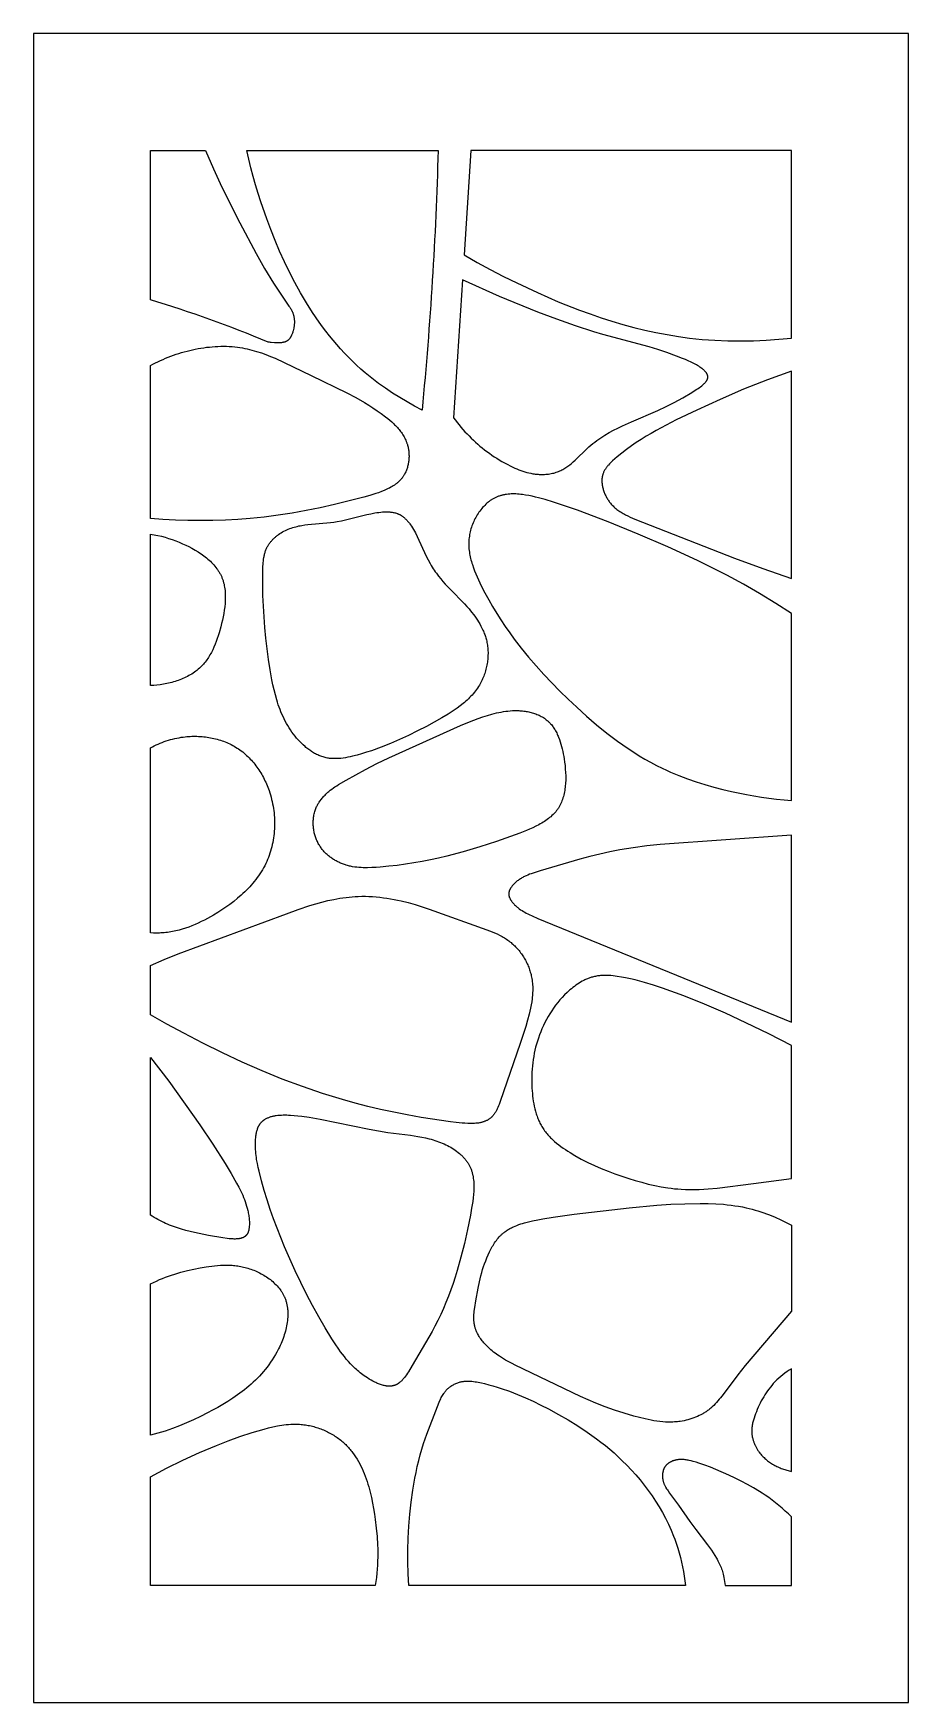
# Model space of a CAD drawing. Extents: x 56 to 206, y 54 to 339.
import ezdxf

# ---------------------------------------------------------------- set-up
doc = ezdxf.new("R2010")
doc.units = 0
doc.layers.get('0').update_dxf_attribs({"color": 1, "linetype": 'CONTINUOUS'})

msp = doc.modelspace()

# ---------------------------------------------------------------- linework, layer by layer
for points in [[(56.36, 53.66), (205.91, 53.66), (205.91, 338.84), (56.36, 338.84)], [(129.96, 300.99), (132.16, 299.72), (134.4, 298.51), (136.66, 297.33), (138.95, 296.2), (142.47, 294.55), (146.05, 293), (149.68, 291.56), (151.52, 290.9), (153.36, 290.27), (155.22, 289.67), (157.08, 289.12), (158.96, 288.61), (160.84, 288.15), (162.74, 287.73), (164.64, 287.37), (166.56, 287.05), (168.48, 286.79), (170.65, 286.57), (172.82, 286.41), (175.01, 286.33), (177.19, 286.3), (179.38, 286.34), (181.56, 286.43), (183.74, 286.59), (185.91, 286.79), (185.91, 318.84), (131.13, 318.84)], [(128.15, 273.16), (128.46, 272.75), (128.77, 272.35), (129.1, 271.95), (129.42, 271.56), (129.76, 271.17), (130.1, 270.79), (130.45, 270.42), (130.81, 270.06), (131.17, 269.7), (131.54, 269.35), (131.91, 269.01), (132.29, 268.67), (132.67, 268.34), (133.06, 268.02), (133.46, 267.7), (133.86, 267.4), (134.27, 267.1), (134.69, 266.8), (135.11, 266.52), (135.54, 266.24), (135.97, 265.97), (136.41, 265.71), (136.85, 265.46), (137.3, 265.22), (137.95, 264.89), (138.28, 264.73), (138.61, 264.58), (138.95, 264.44), (139.29, 264.3), (139.63, 264.17), (139.97, 264.05), (140.31, 263.94), (140.66, 263.84), (141.01, 263.75), (141.37, 263.68), (141.54, 263.64), (141.72, 263.61), (141.9, 263.58), (142.08, 263.56), (142.26, 263.54), (142.44, 263.52), (142.62, 263.51), (142.8, 263.5), (143.03, 263.49), (143.26, 263.49), (143.48, 263.49), (143.71, 263.5), (143.93, 263.51), (144.16, 263.53), (144.38, 263.56), (144.61, 263.6), (144.83, 263.63), (145.05, 263.68), (145.27, 263.73), (145.48, 263.79), (145.7, 263.86), (145.91, 263.93), (146.11, 264.01), (146.21, 264.05), (146.32, 264.09), (146.5, 264.17), (146.67, 264.26), (146.85, 264.36), (147.02, 264.45), (147.19, 264.56), (147.35, 264.66), (147.52, 264.77), (147.68, 264.89), (147.84, 265.01), (148, 265.13), (148.31, 265.38), (148.61, 265.65), (148.91, 265.92), (150.98, 267.92), (151.28, 268.2), (151.61, 268.48), (151.94, 268.75), (152.27, 269.01), (152.61, 269.26), (152.96, 269.5), (153.31, 269.74), (153.66, 269.97), (154.02, 270.2), (154.75, 270.63), (155.49, 271.03), (156.24, 271.42), (157.01, 271.79), (158.54, 272.49), (163.08, 274.43), (164.48, 275.08), (165.87, 275.78), (167.31, 276.57), (168.84, 277.48), (169.29, 277.75), (169.73, 278.04), (169.95, 278.19), (170.16, 278.33), (170.37, 278.48), (170.56, 278.63), (170.65, 278.71), (170.74, 278.79), (170.83, 278.86), (170.91, 278.94), (170.99, 279.02), (171.07, 279.09), (171.14, 279.17), (171.21, 279.25), (171.24, 279.29), (171.27, 279.32), (171.3, 279.36), (171.33, 279.4), (171.35, 279.44), (171.38, 279.48), (171.4, 279.52), (171.43, 279.56), (171.45, 279.59), (171.47, 279.63), (171.49, 279.67), (171.51, 279.71), (171.52, 279.75), (171.54, 279.79), (171.54, 279.8), (171.55, 279.82), (171.56, 279.84), (171.56, 279.86), (171.57, 279.9), (171.58, 279.93), (171.58, 279.95), (171.58, 279.97), (171.59, 279.98), (171.59, 280), (171.59, 280.02), (171.59, 280.03), (171.6, 280.05), (171.6, 280.07), (171.6, 280.09), (171.6, 280.1), (171.6, 280.12), (171.6, 280.14), (171.6, 280.17), (171.6, 280.21), (171.59, 280.24), (171.59, 280.27), (171.58, 280.31), (171.58, 280.34), (171.57, 280.38), (171.56, 280.41), (171.55, 280.44), (171.54, 280.48), (171.53, 280.51), (171.51, 280.55), (171.5, 280.58), (171.48, 280.61), (171.47, 280.65), (171.45, 280.68), (171.43, 280.71), (171.41, 280.75), (171.39, 280.78), (171.37, 280.81), (171.35, 280.85), (171.33, 280.88), (171.3, 280.91), (171.28, 280.95), (171.25, 280.98), (171.22, 281.01), (171.17, 281.08), (171.11, 281.14), (171.04, 281.21), (170.98, 281.27), (170.91, 281.34), (170.83, 281.4), (170.76, 281.46), (170.68, 281.53), (170.6, 281.59), (170.42, 281.72), (170.24, 281.84), (170.05, 281.96), (169.85, 282.09), (169.64, 282.21), (169.42, 282.32), (169.2, 282.44), (168.73, 282.67), (168.25, 282.89), (167.76, 283.11), (167.26, 283.31), (166.26, 283.71), (164.59, 284.31), (163.04, 284.83), (161.59, 285.27), (153.63, 287.37), (152.1, 287.83), (148.98, 288.85), (145.78, 289.99), (142.54, 291.23), (136.03, 293.91), (129.68, 296.71)], [(76.36, 282.09), (76.78, 282.32), (77.21, 282.54), (77.64, 282.75), (78.08, 282.95), (78.51, 283.15), (78.96, 283.34), (79.4, 283.52), (79.85, 283.69), (80.3, 283.86), (80.76, 284.01), (81.22, 284.16), (81.68, 284.31), (82.15, 284.44), (82.61, 284.56), (83.08, 284.68), (83.56, 284.79), (84.03, 284.89), (84.51, 284.98), (84.99, 285.07), (85.47, 285.14), (85.95, 285.21), (86.44, 285.26), (86.92, 285.31), (87.41, 285.34), (87.89, 285.37), (88.37, 285.38), (88.86, 285.38), (89.34, 285.38), (89.82, 285.36), (90.3, 285.32), (90.78, 285.28), (91.25, 285.22), (91.66, 285.16), (92.08, 285.09), (92.49, 285.02), (92.89, 284.93), (93.3, 284.83), (93.7, 284.73), (94.11, 284.62), (94.51, 284.5), (95.31, 284.24), (96.1, 283.96), (96.89, 283.66), (97.67, 283.34), (99.22, 282.64), (103.82, 280.4), (109.93, 277.42), (111.43, 276.62), (112.91, 275.78), (113.65, 275.33), (114.37, 274.87), (115.1, 274.38), (115.81, 273.88), (116.54, 273.33), (116.9, 273.05), (117.25, 272.76), (117.59, 272.46), (117.92, 272.15), (118.08, 271.99), (118.24, 271.83), (118.4, 271.67), (118.55, 271.51), (118.69, 271.34), (118.84, 271.17), (118.98, 271), (119.11, 270.82), (119.24, 270.64), (119.37, 270.46), (119.48, 270.28), (119.6, 270.09), (119.71, 269.9), (119.81, 269.71), (119.91, 269.52), (120, 269.32), (120.08, 269.11), (120.16, 268.91), (120.19, 268.8), (120.23, 268.7), (120.26, 268.59), (120.29, 268.49), (120.33, 268.33), (120.37, 268.17), (120.41, 268), (120.44, 267.84), (120.46, 267.68), (120.49, 267.51), (120.5, 267.34), (120.52, 267.17), (120.53, 267.01), (120.53, 266.84), (120.54, 266.67), (120.54, 266.5), (120.53, 266.33), (120.52, 266.16), (120.51, 265.99), (120.49, 265.83), (120.47, 265.66), (120.44, 265.49), (120.42, 265.33), (120.38, 265.16), (120.35, 265), (120.31, 264.84), (120.26, 264.68), (120.21, 264.52), (120.16, 264.37), (120.1, 264.22), (120.04, 264.07), (119.98, 263.92), (119.91, 263.77), (119.84, 263.63), (119.76, 263.49), (119.68, 263.36), (119.62, 263.26), (119.56, 263.16), (119.49, 263.06), (119.42, 262.96), (119.35, 262.87), (119.27, 262.78), (119.2, 262.69), (119.12, 262.6), (119.04, 262.52), (118.96, 262.43), (118.88, 262.35), (118.79, 262.27), (118.71, 262.19), (118.62, 262.11), (118.53, 262.04), (118.44, 261.96), (118.34, 261.89), (118.25, 261.82), (118.05, 261.68), (117.85, 261.54), (117.65, 261.41), (117.44, 261.29), (117.22, 261.17), (117, 261.06), (116.77, 260.95), (116.54, 260.84), (116.31, 260.74), (115.83, 260.55), (115.35, 260.37), (114.85, 260.21), (113.84, 259.9), (112.82, 259.62), (107.79, 258.34), (105.35, 257.79), (102.94, 257.3), (100.56, 256.88), (98.18, 256.51), (95.79, 256.21), (93.38, 255.97), (91.29, 255.81), (89.17, 255.69), (87.04, 255.63), (84.91, 255.6), (82.76, 255.63), (80.62, 255.69), (78.49, 255.81), (76.36, 255.97)], [(185.91, 281.11), (183.84, 280.4), (181.78, 279.65), (179.74, 278.86), (177.71, 278.04), (173.7, 276.3), (169.74, 274.49), (166.21, 272.81), (164.48, 271.93), (162.76, 271), (161.9, 270.51), (161.06, 270.01), (160.22, 269.48), (159.38, 268.93), (158.55, 268.36), (157.73, 267.77), (156.91, 267.15), (156.11, 266.5), (155.71, 266.16), (155.32, 265.82), (155.13, 265.64), (154.95, 265.46), (154.77, 265.28), (154.6, 265.09), (154.52, 264.99), (154.44, 264.9), (154.37, 264.8), (154.29, 264.7), (154.22, 264.61), (154.15, 264.51), (154.09, 264.4), (154.02, 264.3), (153.96, 264.2), (153.91, 264.09), (153.85, 263.99), (153.8, 263.88), (153.76, 263.77), (153.71, 263.66), (153.67, 263.55), (153.65, 263.49), (153.64, 263.44), (153.62, 263.37), (153.6, 263.3), (153.58, 263.22), (153.57, 263.15), (153.55, 263.08), (153.54, 263.01), (153.53, 262.94), (153.52, 262.86), (153.51, 262.79), (153.51, 262.72), (153.5, 262.64), (153.5, 262.57), (153.5, 262.49), (153.5, 262.42), (153.5, 262.27), (153.5, 262.11), (153.52, 261.96), (153.53, 261.81), (153.55, 261.65), (153.58, 261.5), (153.61, 261.35), (153.65, 261.19), (153.69, 261.04), (153.73, 260.89), (153.78, 260.74), (153.83, 260.58), (153.89, 260.43), (153.95, 260.29), (154.01, 260.14), (154.08, 259.99), (154.15, 259.85), (154.22, 259.7), (154.3, 259.56), (154.38, 259.42), (154.46, 259.29), (154.55, 259.15), (154.63, 259.02), (154.73, 258.89), (154.82, 258.77), (154.96, 258.59), (155.1, 258.42), (155.25, 258.26), (155.4, 258.1), (155.56, 257.95), (155.72, 257.8), (155.89, 257.66), (156.06, 257.52), (156.23, 257.39), (156.41, 257.26), (156.59, 257.14), (156.77, 257.02), (156.96, 256.91), (157.15, 256.8), (157.34, 256.69), (157.53, 256.59), (157.93, 256.39), (158.33, 256.2), (158.74, 256.03), (159.15, 255.86), (176.18, 249.16), (181.02, 247.4), (185.91, 245.72)], [(185.91, 239.73), (183.2, 241.45), (180.45, 243.12), (177.67, 244.73), (174.84, 246.27), (172.36, 247.55), (169.86, 248.78), (164.78, 251.12), (159.67, 253.31), (154.57, 255.37), (149.33, 257.38), (146.62, 258.32), (145.22, 258.76), (143.78, 259.18), (142.69, 259.49), (142.13, 259.62), (141.58, 259.75), (141.02, 259.87), (140.46, 259.97), (139.91, 260.05), (139.63, 260.08), (139.36, 260.11), (139.09, 260.13), (138.81, 260.15), (138.54, 260.15), (138.27, 260.15), (138.01, 260.15), (137.74, 260.13), (137.48, 260.11), (137.22, 260.08), (136.96, 260.04), (136.84, 260.02), (136.71, 260), (136.58, 259.97), (136.46, 259.94), (136.33, 259.91), (136.21, 259.87), (136.09, 259.84), (135.96, 259.8), (135.84, 259.76), (135.72, 259.71), (135.6, 259.66), (135.48, 259.61), (135.37, 259.56), (135.25, 259.51), (135.14, 259.45), (135.04, 259.4), (134.93, 259.34), (134.83, 259.28), (134.72, 259.22), (134.62, 259.15), (134.52, 259.08), (134.42, 259.01), (134.32, 258.94), (134.22, 258.87), (134.12, 258.79), (134.03, 258.72), (133.84, 258.56), (133.65, 258.39), (133.47, 258.21), (133.3, 258.03), (133.12, 257.84), (132.96, 257.65), (132.8, 257.45), (132.64, 257.24), (132.49, 257.03), (132.34, 256.82), (132.2, 256.6), (132.07, 256.37), (131.94, 256.14), (131.81, 255.91), (131.7, 255.67), (131.59, 255.44), (131.48, 255.2), (131.38, 254.95), (131.29, 254.71), (131.21, 254.46), (131.13, 254.21), (131.06, 253.96), (131, 253.71), (130.94, 253.46), (130.89, 253.21), (130.85, 252.96), (130.81, 252.68), (130.78, 252.41), (130.77, 252.13), (130.76, 251.85), (130.75, 251.58), (130.76, 251.31), (130.77, 251.03), (130.79, 250.76), (130.82, 250.49), (130.86, 250.22), (130.9, 249.95), (130.95, 249.68), (131.01, 249.41), (131.07, 249.14), (131.13, 248.88), (131.21, 248.61), (131.28, 248.35), (131.37, 248.08), (131.54, 247.55), (131.74, 247.03), (131.95, 246.51), (132.17, 246), (132.4, 245.49), (132.89, 244.48), (133.51, 243.26), (134.16, 242.07), (134.83, 240.9), (135.52, 239.75), (136.24, 238.63), (136.98, 237.52), (137.74, 236.43), (138.52, 235.35), (139.72, 233.8), (140.96, 232.27), (142.25, 230.78), (143.57, 229.31), (144.93, 227.87), (146.33, 226.45), (147.75, 225.07), (149.2, 223.71), (150.89, 222.19), (152.6, 220.72), (154.36, 219.3), (156.15, 217.94), (157.07, 217.29), (157.99, 216.65), (158.93, 216.04), (159.88, 215.44), (160.84, 214.87), (161.82, 214.32), (162.8, 213.79), (163.8, 213.3), (164.51, 212.96), (165.22, 212.64), (166.66, 212.04), (168.13, 211.49), (169.61, 210.98), (171.11, 210.51), (172.62, 210.08), (174.14, 209.68), (175.67, 209.32), (178.21, 208.79), (179.48, 208.56), (180.76, 208.36), (182.04, 208.17), (183.33, 208.01), (184.62, 207.88), (185.91, 207.77)], [(118.89, 256.66), (118.95, 256.63), (119.01, 256.59), (119.07, 256.56), (119.13, 256.53), (119.19, 256.49), (119.25, 256.45), (119.36, 256.38), (119.47, 256.3), (119.58, 256.21), (119.69, 256.12), (119.8, 256.03), (119.91, 255.93), (120.01, 255.83), (120.11, 255.72), (120.21, 255.62), (120.31, 255.5), (120.41, 255.39), (120.5, 255.27), (120.6, 255.15), (120.69, 255.03), (120.78, 254.9), (120.96, 254.63), (121.13, 254.36), (121.3, 254.08), (121.47, 253.79), (121.63, 253.49), (121.95, 252.86), (123.5, 249.55), (123.83, 248.9), (124.17, 248.26), (124.34, 247.95), (124.52, 247.64), (124.69, 247.38), (124.86, 247.11), (125.03, 246.86), (125.21, 246.61), (125.58, 246.12), (125.95, 245.65), (126.34, 245.2), (126.74, 244.76), (127.55, 243.9), (130.01, 241.39), (130.41, 240.95), (130.8, 240.5), (131.06, 240.2), (131.3, 239.9), (131.54, 239.58), (131.78, 239.27), (132.01, 238.94), (132.23, 238.61), (132.44, 238.28), (132.64, 237.94), (132.83, 237.59), (133.01, 237.24), (133.18, 236.89), (133.26, 236.71), (133.33, 236.53), (133.41, 236.34), (133.48, 236.16), (133.54, 235.97), (133.6, 235.79), (133.66, 235.6), (133.71, 235.41), (133.76, 235.22), (133.81, 235.03), (133.86, 234.79), (133.9, 234.56), (133.94, 234.32), (133.97, 234.08), (134, 233.84), (134.02, 233.6), (134.03, 233.35), (134.04, 233.11), (134.04, 232.87), (134.03, 232.62), (134.02, 232.38), (134.01, 232.13), (133.99, 231.89), (133.96, 231.64), (133.93, 231.4), (133.89, 231.16), (133.85, 230.92), (133.8, 230.68), (133.74, 230.44), (133.68, 230.2), (133.62, 229.96), (133.55, 229.73), (133.47, 229.49), (133.39, 229.26), (133.31, 229.04), (133.22, 228.81), (133.12, 228.59), (133.02, 228.37), (132.92, 228.15), (132.81, 227.93), (132.69, 227.72), (132.57, 227.51), (132.42, 227.25), (132.25, 227), (132.07, 226.75), (131.89, 226.5), (131.71, 226.27), (131.51, 226.03), (131.31, 225.8), (131.11, 225.58), (130.9, 225.36), (130.68, 225.15), (130.46, 224.94), (130.23, 224.73), (130, 224.53), (129.77, 224.33), (129.28, 223.95), (128.78, 223.58), (128.27, 223.22), (127.75, 222.88), (127.22, 222.55), (126.15, 221.9), (123.53, 220.45), (122, 219.66), (120.47, 218.9), (118.92, 218.18), (117.36, 217.51), (115.76, 216.88), (114.13, 216.29), (113.29, 216.02), (112.45, 215.76), (111.67, 215.54), (110.88, 215.33), (110.49, 215.24), (110.09, 215.16), (109.7, 215.09), (109.3, 215.03), (108.91, 214.98), (108.71, 214.96), (108.52, 214.95), (108.32, 214.94), (108.13, 214.93), (107.93, 214.93), (107.74, 214.93), (107.55, 214.94), (107.35, 214.95), (107.16, 214.96), (106.97, 214.98), (106.78, 215.01), (106.6, 215.04), (106.41, 215.07), (106.22, 215.12), (106.03, 215.16), (105.85, 215.22), (105.67, 215.28), (105.48, 215.34), (105.3, 215.41), (105.12, 215.49), (104.94, 215.57), (104.76, 215.65), (104.59, 215.74), (104.41, 215.83), (104.24, 215.93), (104.07, 216.04), (103.9, 216.14), (103.74, 216.25), (103.57, 216.37), (103.41, 216.49), (103.24, 216.61), (103.08, 216.73), (102.93, 216.86), (102.77, 216.99), (102.46, 217.27), (102.17, 217.55), (101.88, 217.84), (101.6, 218.14), (101.33, 218.45), (101.07, 218.77), (100.8, 219.12), (100.53, 219.48), (100.28, 219.84), (100.05, 220.21), (99.82, 220.58), (99.6, 220.96), (99.39, 221.34), (99.2, 221.73), (99.01, 222.13), (98.83, 222.52), (98.66, 222.92), (98.5, 223.33), (98.35, 223.74), (98.2, 224.15), (98.07, 224.56), (97.94, 224.98), (97.7, 225.82), (97.48, 226.67), (97.29, 227.53), (97.12, 228.39), (96.82, 230.13), (96.56, 231.86), (96.1, 235.51), (95.92, 237.33), (95.77, 239.15), (95.65, 240.97), (95.58, 242.81), (95.54, 244.68), (95.54, 246.57), (95.55, 247.18), (95.58, 247.8), (95.6, 248.1), (95.62, 248.41), (95.65, 248.71), (95.69, 249.01), (95.74, 249.3), (95.77, 249.45), (95.8, 249.6), (95.83, 249.74), (95.87, 249.88), (95.9, 250.03), (95.95, 250.17), (95.99, 250.31), (96.04, 250.44), (96.09, 250.58), (96.14, 250.71), (96.2, 250.85), (96.26, 250.98), (96.33, 251.11), (96.4, 251.24), (96.47, 251.35), (96.54, 251.46), (96.61, 251.58), (96.69, 251.69), (96.77, 251.79), (96.85, 251.9), (96.93, 252.01), (97.02, 252.11), (97.11, 252.21), (97.2, 252.31), (97.3, 252.41), (97.4, 252.5), (97.49, 252.6), (97.6, 252.69), (97.7, 252.78), (97.81, 252.87), (97.91, 252.96), (98.02, 253.04), (98.13, 253.13), (98.24, 253.21), (98.47, 253.37), (98.71, 253.51), (98.94, 253.66), (99.18, 253.79), (99.43, 253.91), (99.67, 254.03), (99.92, 254.14), (100.17, 254.24), (100.42, 254.33), (100.68, 254.41), (100.93, 254.49), (101.19, 254.56), (101.44, 254.62), (101.7, 254.68), (101.96, 254.73), (102.22, 254.78), (102.74, 254.86), (103.27, 254.93), (107.11, 255.26), (107.68, 255.34), (108.26, 255.42), (108.98, 255.56), (109.7, 255.71), (113.32, 256.62), (114.02, 256.77), (114.7, 256.91), (115.04, 256.97), (115.37, 257.01), (115.7, 257.05), (116.03, 257.08), (116.34, 257.1), (116.5, 257.11), (116.65, 257.11), (116.81, 257.11), (116.96, 257.11), (117.11, 257.1), (117.26, 257.09), (117.4, 257.07), (117.55, 257.06), (117.69, 257.03), (117.83, 257.01), (117.97, 256.98), (118.11, 256.95), (118.24, 256.91), (118.38, 256.87), (118.51, 256.82), (118.57, 256.8), (118.64, 256.77), (118.7, 256.75), (118.76, 256.72), (118.83, 256.69)], [(76.36, 253.29), (76.67, 253.25), (76.99, 253.19), (77.3, 253.13), (77.61, 253.07), (78.23, 252.93), (78.85, 252.76), (79.46, 252.57), (80.07, 252.37), (80.68, 252.14), (81.29, 251.9), (81.84, 251.66), (82.38, 251.41), (82.92, 251.15), (83.46, 250.87), (83.99, 250.57), (84.5, 250.26), (84.76, 250.09), (85, 249.93), (85.25, 249.76), (85.49, 249.58), (85.72, 249.4), (85.95, 249.22), (86.18, 249.03), (86.4, 248.84), (86.61, 248.65), (86.81, 248.45), (87.01, 248.24), (87.2, 248.03), (87.39, 247.82), (87.56, 247.6), (87.73, 247.38), (87.81, 247.27), (87.89, 247.16), (87.96, 247.04), (88.04, 246.93), (88.11, 246.81), (88.18, 246.69), (88.24, 246.57), (88.31, 246.45), (88.37, 246.33), (88.43, 246.21), (88.48, 246.09), (88.53, 245.97), (88.58, 245.85), (88.63, 245.73), (88.68, 245.61), (88.72, 245.48), (88.76, 245.36), (88.8, 245.23), (88.87, 244.98), (88.93, 244.73), (88.98, 244.47), (89.03, 244.21), (89.07, 243.94), (89.1, 243.67), (89.12, 243.4), (89.14, 243.13), (89.15, 242.86), (89.15, 242.58), (89.15, 242.3), (89.14, 242.02), (89.13, 241.74), (89.11, 241.46), (89.05, 240.89), (88.98, 240.32), (88.88, 239.75), (88.77, 239.17), (88.65, 238.6), (88.52, 238.03), (88.38, 237.46), (88.09, 236.44), (87.94, 235.93), (87.77, 235.44), (87.6, 234.95), (87.41, 234.47), (87.21, 234), (87, 233.54), (86.89, 233.32), (86.78, 233.09), (86.66, 232.88), (86.53, 232.66), (86.41, 232.45), (86.28, 232.24), (86.14, 232.03), (86.01, 231.83), (85.86, 231.64), (85.71, 231.44), (85.56, 231.25), (85.4, 231.07), (85.24, 230.89), (85.08, 230.71), (84.9, 230.54), (84.73, 230.38), (84.52, 230.2), (84.31, 230.02), (84.1, 229.86), (83.87, 229.69), (83.65, 229.54), (83.41, 229.39), (83.17, 229.24), (82.93, 229.11), (82.68, 228.97), (82.43, 228.85), (82.18, 228.73), (81.92, 228.61), (81.65, 228.5), (81.39, 228.4), (81.12, 228.3), (80.85, 228.21), (80.57, 228.12), (80.3, 228.04), (80.02, 227.96), (79.74, 227.89), (79.46, 227.82), (79.18, 227.76), (78.9, 227.7), (78.61, 227.65), (78.04, 227.57), (77.48, 227.5), (76.92, 227.45), (76.36, 227.42)], [(117.08, 215.1), (129.36, 220.57), (130.85, 221.21), (131.61, 221.52), (132.38, 221.81), (133.15, 222.08), (133.93, 222.33), (134.71, 222.55), (135.1, 222.65), (135.5, 222.74), (135.89, 222.83), (136.28, 222.9), (136.67, 222.97), (137.06, 223.02), (137.45, 223.07), (137.84, 223.1), (138.23, 223.13), (138.62, 223.14), (138.84, 223.14), (139.06, 223.14), (139.28, 223.13), (139.5, 223.12), (139.72, 223.11), (139.93, 223.09), (140.15, 223.06), (140.36, 223.04), (140.58, 223), (140.79, 222.97), (141, 222.93), (141.2, 222.88), (141.41, 222.83), (141.61, 222.77), (141.81, 222.71), (142.01, 222.65), (142.21, 222.58), (142.4, 222.5), (142.59, 222.42), (142.78, 222.34), (142.96, 222.24), (143.14, 222.15), (143.32, 222.05), (143.5, 221.94), (143.67, 221.83), (143.83, 221.71), (144, 221.58), (144.15, 221.46), (144.23, 221.39), (144.31, 221.32), (144.38, 221.25), (144.46, 221.18), (144.53, 221.11), (144.6, 221.03), (144.67, 220.96), (144.74, 220.88), (144.86, 220.74), (144.98, 220.6), (145.09, 220.45), (145.2, 220.3), (145.3, 220.15), (145.4, 219.99), (145.5, 219.83), (145.59, 219.66), (145.68, 219.49), (145.77, 219.32), (145.86, 219.14), (145.94, 218.96), (146.02, 218.78), (146.1, 218.6), (146.24, 218.22), (146.38, 217.83), (146.5, 217.43), (146.61, 217.02), (146.72, 216.61), (146.81, 216.18), (146.9, 215.76), (146.98, 215.32), (147.05, 214.89), (147.13, 214.32), (147.2, 213.74), (147.25, 213.16), (147.29, 212.59), (147.31, 212.01), (147.31, 211.44), (147.31, 211.16), (147.29, 210.88), (147.28, 210.6), (147.25, 210.33), (147.22, 210.05), (147.19, 209.78), (147.15, 209.51), (147.1, 209.25), (147.05, 208.98), (146.99, 208.72), (146.92, 208.47), (146.85, 208.22), (146.77, 207.97), (146.68, 207.73), (146.58, 207.49), (146.53, 207.38), (146.48, 207.26), (146.42, 207.14), (146.37, 207.03), (146.31, 206.92), (146.25, 206.81), (146.19, 206.7), (146.12, 206.59), (146.06, 206.49), (145.99, 206.38), (145.91, 206.27), (145.84, 206.17), (145.76, 206.06), (145.68, 205.96), (145.6, 205.86), (145.51, 205.76), (145.43, 205.66), (145.34, 205.57), (145.25, 205.47), (145.16, 205.38), (144.97, 205.2), (144.77, 205.02), (144.57, 204.85), (144.36, 204.68), (144.14, 204.52), (143.92, 204.36), (143.69, 204.2), (143.45, 204.06), (143.21, 203.91), (142.97, 203.77), (142.72, 203.63), (142.21, 203.37), (141.69, 203.12), (141.15, 202.88), (140.61, 202.65), (139.5, 202.21), (135.47, 200.78), (132.62, 199.85), (129.8, 199.02), (127, 198.28), (125.6, 197.95), (124.2, 197.64), (122.79, 197.37), (121.38, 197.12), (119.96, 196.89), (118.53, 196.7), (117.09, 196.54), (115.64, 196.4), (114.91, 196.35), (114.17, 196.31), (113.44, 196.29), (113.07, 196.28), (112.71, 196.29), (112.34, 196.31), (111.98, 196.33), (111.62, 196.37), (111.26, 196.42), (110.9, 196.47), (110.72, 196.51), (110.54, 196.55), (110.36, 196.59), (110.18, 196.63), (110.01, 196.68), (109.83, 196.73), (109.67, 196.78), (109.5, 196.83), (109.34, 196.89), (109.18, 196.95), (109.02, 197.01), (108.86, 197.08), (108.7, 197.15), (108.55, 197.22), (108.39, 197.3), (108.24, 197.38), (108.09, 197.46), (107.94, 197.55), (107.79, 197.64), (107.64, 197.73), (107.49, 197.82), (107.35, 197.92), (107.21, 198.02), (107.07, 198.12), (106.94, 198.22), (106.8, 198.33), (106.67, 198.44), (106.54, 198.56), (106.41, 198.67), (106.29, 198.79), (106.17, 198.91), (106.05, 199.04), (105.94, 199.16), (105.82, 199.29), (105.72, 199.43), (105.61, 199.56), (105.51, 199.7), (105.41, 199.84), (105.31, 199.99), (105.22, 200.14), (105.13, 200.29), (105.04, 200.45), (104.96, 200.6), (104.88, 200.76), (104.81, 200.93), (104.74, 201.09), (104.67, 201.26), (104.61, 201.42), (104.55, 201.59), (104.49, 201.76), (104.45, 201.93), (104.4, 202.1), (104.36, 202.28), (104.32, 202.45), (104.29, 202.63), (104.26, 202.8), (104.23, 202.98), (104.21, 203.15), (104.2, 203.33), (104.18, 203.51), (104.18, 203.68), (104.17, 203.86), (104.17, 204.04), (104.18, 204.21), (104.19, 204.39), (104.2, 204.56), (104.22, 204.74), (104.24, 204.91), (104.27, 205.08), (104.3, 205.25), (104.35, 205.49), (104.4, 205.7), (104.45, 205.91), (104.51, 206.1), (104.57, 206.27), (104.63, 206.44), (104.69, 206.6), (104.76, 206.75), (104.83, 206.88), (104.9, 207.01), (104.97, 207.14), (105.04, 207.26), (105.11, 207.37), (105.18, 207.48), (105.33, 207.68), (105.57, 208), (105.69, 208.16), (105.82, 208.3), (105.94, 208.44), (106.06, 208.58), (106.19, 208.71), (106.31, 208.84), (106.44, 208.97), (106.56, 209.09), (106.69, 209.2), (106.82, 209.31), (106.95, 209.42), (107.08, 209.53), (107.34, 209.74), (107.61, 209.93), (107.89, 210.13), (108.18, 210.31), (108.48, 210.5), (109.81, 211.26), (113.12, 213.09), (115.04, 214.09)], [(76.36, 216.77), (76.69, 216.95), (77.02, 217.12), (77.35, 217.27), (77.69, 217.43), (78.03, 217.57), (78.37, 217.71), (78.72, 217.84), (79.07, 217.96), (79.43, 218.07), (79.78, 218.18), (80.14, 218.28), (80.5, 218.36), (80.87, 218.44), (81.24, 218.51), (81.61, 218.58), (81.98, 218.63), (82.27, 218.66), (82.56, 218.69), (82.85, 218.72), (83.14, 218.74), (83.43, 218.75), (83.72, 218.75), (84.01, 218.76), (84.3, 218.75), (84.6, 218.74), (84.89, 218.73), (85.18, 218.7), (85.47, 218.68), (85.76, 218.65), (86.05, 218.61), (86.34, 218.56), (86.62, 218.51), (86.91, 218.46), (87.19, 218.39), (87.48, 218.33), (87.76, 218.25), (88.04, 218.17), (88.31, 218.09), (88.59, 218), (88.86, 217.9), (89.13, 217.8), (89.39, 217.69), (89.66, 217.57), (89.92, 217.45), (90.18, 217.33), (90.43, 217.19), (90.68, 217.05), (90.92, 216.91), (91.17, 216.75), (91.42, 216.59), (91.66, 216.42), (91.89, 216.25), (92.12, 216.07), (92.35, 215.88), (92.57, 215.69), (92.79, 215.49), (93.01, 215.29), (93.22, 215.08), (93.42, 214.87), (93.62, 214.65), (93.82, 214.43), (94.01, 214.2), (94.19, 213.97), (94.38, 213.73), (94.55, 213.49), (94.73, 213.25), (94.89, 213), (95.06, 212.75), (95.21, 212.49), (95.37, 212.23), (95.52, 211.97), (95.66, 211.7), (95.8, 211.44), (95.93, 211.17), (96.06, 210.89), (96.18, 210.61), (96.3, 210.34), (96.41, 210.05), (96.52, 209.77), (96.62, 209.49), (96.75, 209.11), (96.86, 208.74), (96.97, 208.36), (97.07, 207.98), (97.16, 207.6), (97.24, 207.21), (97.31, 206.83), (97.38, 206.44), (97.43, 206.05), (97.48, 205.66), (97.51, 205.27), (97.54, 204.88), (97.56, 204.49), (97.57, 204.1), (97.57, 203.71), (97.56, 203.32), (97.55, 202.93), (97.52, 202.54), (97.49, 202.15), (97.44, 201.77), (97.39, 201.39), (97.33, 201), (97.26, 200.63), (97.18, 200.25), (97.09, 199.88), (97, 199.51), (96.89, 199.14), (96.77, 198.77), (96.65, 198.41), (96.52, 198.06), (96.38, 197.71), (96.23, 197.36), (96.06, 197), (95.88, 196.64), (95.69, 196.29), (95.49, 195.94), (95.28, 195.6), (95.06, 195.26), (94.84, 194.93), (94.6, 194.6), (94.36, 194.28), (94.11, 193.96), (93.85, 193.65), (93.59, 193.34), (93.32, 193.04), (93.04, 192.74), (92.75, 192.45), (92.46, 192.17), (92.16, 191.88), (91.86, 191.61), (91.24, 191.07), (90.59, 190.55), (89.93, 190.04), (89.26, 189.56), (88.56, 189.09), (87.86, 188.65), (87.15, 188.22), (86.63, 187.92), (86.11, 187.63), (85.58, 187.35), (85.05, 187.09), (84.52, 186.83), (83.98, 186.6), (83.44, 186.37), (82.9, 186.16), (82.35, 185.97), (81.79, 185.8), (81.24, 185.64), (80.68, 185.5), (80.4, 185.44), (80.11, 185.39), (79.83, 185.34), (79.55, 185.29), (79.26, 185.25), (78.98, 185.22), (78.69, 185.19), (78.4, 185.17), (78.15, 185.15), (77.89, 185.14), (77.38, 185.14), (76.87, 185.14), (76.36, 185.17)], [(185.91, 201.88), (163.48, 200.26), (161.16, 200.02), (158.84, 199.72), (156.54, 199.35), (154.83, 199.01), (153.12, 198.63), (151.42, 198.22), (149.72, 197.77), (142.95, 195.78), (141.73, 195.39), (141.43, 195.28), (141.13, 195.17), (140.83, 195.05), (140.54, 194.93), (140.4, 194.86), (140.26, 194.79), (140.12, 194.72), (139.98, 194.64), (139.84, 194.56), (139.7, 194.48), (139.57, 194.4), (139.43, 194.31), (139.3, 194.22), (139.17, 194.12), (139.04, 194.03), (138.92, 193.92), (138.8, 193.82), (138.67, 193.71), (138.55, 193.59), (138.44, 193.47), (138.35, 193.38), (138.27, 193.29), (138.19, 193.2), (138.12, 193.1), (138.05, 193), (137.98, 192.91), (137.94, 192.86), (137.91, 192.81), (137.88, 192.75), (137.85, 192.7), (137.82, 192.65), (137.79, 192.6), (137.77, 192.55), (137.74, 192.5), (137.72, 192.44), (137.7, 192.39), (137.68, 192.34), (137.66, 192.29), (137.64, 192.23), (137.63, 192.18), (137.61, 192.13), (137.6, 192.07), (137.6, 192.05), (137.59, 192.02), (137.59, 191.99), (137.59, 191.97), (137.58, 191.94), (137.58, 191.91), (137.58, 191.89), (137.58, 191.86), (137.58, 191.83), (137.58, 191.79), (137.58, 191.76), (137.58, 191.73), (137.58, 191.69), (137.59, 191.66), (137.59, 191.63), (137.59, 191.59), (137.6, 191.56), (137.61, 191.53), (137.61, 191.49), (137.62, 191.46), (137.63, 191.43), (137.64, 191.4), (137.65, 191.36), (137.66, 191.33), (137.67, 191.3), (137.68, 191.26), (137.71, 191.2), (137.74, 191.13), (137.77, 191.07), (137.8, 191), (137.83, 190.94), (137.87, 190.88), (137.91, 190.81), (137.95, 190.75), (137.99, 190.69), (138.03, 190.63), (138.08, 190.56), (138.13, 190.5), (138.17, 190.44), (138.27, 190.32), (138.38, 190.21), (138.48, 190.09), (138.59, 189.98), (138.71, 189.87), (138.82, 189.77), (138.93, 189.67), (139.04, 189.58), (139.15, 189.48), (139.27, 189.39), (139.38, 189.3), (139.61, 189.13), (139.85, 188.98), (140.09, 188.82), (140.33, 188.68), (140.57, 188.55), (140.82, 188.42), (141.06, 188.29), (141.56, 188.06), (142.57, 187.62), (185.91, 169.91)], [(76.36, 179.6), (78.72, 180.6), (81.09, 181.56), (99.58, 188.42), (101.59, 189.15), (103.62, 189.83), (104.64, 190.13), (105.66, 190.41), (106.68, 190.67), (107.71, 190.89), (108.22, 190.99), (108.74, 191.08), (109.26, 191.16), (109.78, 191.23), (110.3, 191.29), (110.82, 191.33), (111.34, 191.37), (111.86, 191.4), (112.47, 191.41), (113.09, 191.41), (113.7, 191.39), (114.31, 191.36), (114.93, 191.31), (115.54, 191.25), (116.16, 191.18), (116.77, 191.09), (117.38, 190.99), (117.99, 190.88), (118.6, 190.76), (119.21, 190.63), (120.41, 190.34), (121.6, 190.01), (122.81, 189.63), (124.01, 189.23), (133.85, 185.7), (134.29, 185.53), (134.73, 185.36), (135.17, 185.17), (135.59, 184.98), (136.01, 184.77), (136.22, 184.66), (136.43, 184.55), (136.63, 184.44), (136.83, 184.32), (137.03, 184.19), (137.22, 184.07), (137.41, 183.94), (137.6, 183.8), (137.79, 183.66), (137.97, 183.51), (138.13, 183.37), (138.3, 183.23), (138.45, 183.08), (138.61, 182.93), (138.76, 182.78), (138.91, 182.62), (139.06, 182.46), (139.2, 182.3), (139.34, 182.13), (139.48, 181.96), (139.61, 181.78), (139.74, 181.6), (139.86, 181.42), (139.99, 181.24), (140.1, 181.06), (140.22, 180.87), (140.33, 180.68), (140.44, 180.48), (140.54, 180.29), (140.64, 180.09), (140.73, 179.89), (140.82, 179.69), (140.91, 179.49), (140.99, 179.29), (141.07, 179.08), (141.14, 178.87), (141.21, 178.67), (141.27, 178.46), (141.33, 178.25), (141.39, 178.04), (141.44, 177.83), (141.48, 177.61), (141.53, 177.35), (141.57, 177.09), (141.61, 176.83), (141.63, 176.56), (141.65, 176.3), (141.67, 176.03), (141.67, 175.77), (141.68, 175.5), (141.67, 175.24), (141.66, 174.97), (141.65, 174.71), (141.63, 174.44), (141.6, 174.18), (141.57, 173.91), (141.5, 173.38), (141.41, 172.85), (141.31, 172.32), (141.19, 171.79), (141.07, 171.27), (140.79, 170.23), (140.49, 169.2), (139.56, 166.28), (136.14, 156.38), (135.94, 155.85), (135.84, 155.59), (135.73, 155.33), (135.61, 155.08), (135.55, 154.96), (135.49, 154.84), (135.43, 154.73), (135.36, 154.61), (135.29, 154.5), (135.23, 154.39), (135.15, 154.28), (135.08, 154.18), (135, 154.08), (134.93, 153.98), (134.85, 153.89), (134.76, 153.8), (134.72, 153.75), (134.68, 153.71), (134.63, 153.67), (134.59, 153.63), (134.52, 153.56), (134.44, 153.5), (134.36, 153.44), (134.29, 153.38), (134.2, 153.33), (134.12, 153.28), (134.04, 153.22), (133.95, 153.18), (133.87, 153.13), (133.78, 153.09), (133.69, 153.05), (133.6, 153.01), (133.5, 152.97), (133.41, 152.93), (133.31, 152.9), (133.21, 152.87), (133.12, 152.84), (133.02, 152.81), (132.92, 152.79), (132.81, 152.76), (132.71, 152.74), (132.61, 152.72), (132.39, 152.68), (132.18, 152.65), (131.96, 152.63), (131.73, 152.61), (131.51, 152.6), (131.28, 152.59), (131.04, 152.59), (130.81, 152.6), (130.57, 152.6), (130.09, 152.63), (129.6, 152.67), (128.62, 152.77), (127.63, 152.9), (122.59, 153.65), (120.22, 154.06), (117.93, 154.51), (115.69, 154.98), (113.49, 155.5), (111.32, 156.06), (109.15, 156.68), (105.74, 157.73), (102.32, 158.91), (98.89, 160.2), (95.46, 161.6), (92.05, 163.09), (88.67, 164.66), (85.33, 166.3), (82.05, 168.01), (79.18, 169.57), (76.36, 171.19)], [(185.91, 165.91), (182.04, 167.91), (178.12, 169.82), (174.6, 171.43), (171.05, 172.96), (167.47, 174.4), (163.85, 175.71), (162.31, 176.22), (160.75, 176.7), (159.96, 176.92), (159.17, 177.12), (158.36, 177.32), (157.55, 177.49), (156.84, 177.62), (156.12, 177.74), (155.76, 177.79), (155.4, 177.83), (155.05, 177.86), (154.69, 177.88), (154.33, 177.89), (153.98, 177.89), (153.62, 177.88), (153.45, 177.87), (153.27, 177.86), (153.1, 177.84), (152.92, 177.82), (152.75, 177.8), (152.58, 177.77), (152.41, 177.74), (152.24, 177.7), (152.07, 177.66), (151.9, 177.62), (151.75, 177.58), (151.6, 177.53), (151.45, 177.48), (151.3, 177.43), (151.15, 177.37), (151.01, 177.32), (150.86, 177.25), (150.72, 177.19), (150.57, 177.12), (150.43, 177.05), (150.15, 176.9), (149.87, 176.75), (149.59, 176.58), (149.32, 176.4), (149.06, 176.22), (148.8, 176.02), (148.54, 175.82), (148.28, 175.62), (148.03, 175.41), (147.79, 175.19), (147.55, 174.97), (147.13, 174.56), (146.72, 174.13), (146.33, 173.7), (145.95, 173.25), (145.59, 172.79), (145.25, 172.32), (144.92, 171.85), (144.6, 171.36), (144.3, 170.86), (144.02, 170.36), (143.75, 169.84), (143.5, 169.32), (143.26, 168.8), (143.04, 168.27), (142.83, 167.73), (142.64, 167.19), (142.47, 166.67), (142.32, 166.16), (142.18, 165.64), (142.06, 165.11), (141.95, 164.59), (141.85, 164.06), (141.76, 163.52), (141.69, 162.99), (141.63, 162.45), (141.58, 161.91), (141.55, 161.37), (141.52, 160.82), (141.51, 160.27), (141.51, 159.72), (141.53, 159.17), (141.55, 158.62), (141.58, 158.18), (141.62, 157.73), (141.66, 157.29), (141.72, 156.85), (141.78, 156.41), (141.86, 155.97), (141.94, 155.54), (142.04, 155.11), (142.15, 154.69), (142.28, 154.27), (142.34, 154.06), (142.41, 153.86), (142.49, 153.65), (142.57, 153.45), (142.65, 153.25), (142.73, 153.06), (142.82, 152.86), (142.92, 152.67), (143.02, 152.48), (143.12, 152.29), (143.22, 152.11), (143.33, 151.93), (143.45, 151.74), (143.58, 151.55), (143.71, 151.37), (143.85, 151.19), (143.98, 151.01), (144.13, 150.84), (144.28, 150.67), (144.43, 150.5), (144.58, 150.33), (144.74, 150.17), (144.9, 150.01), (145.07, 149.85), (145.41, 149.54), (145.76, 149.24), (146.12, 148.95), (146.49, 148.67), (146.87, 148.4), (147.26, 148.13), (147.65, 147.88), (148.05, 147.63), (148.85, 147.14), (149.97, 146.52), (151.1, 145.94), (152.25, 145.4), (153.4, 144.9), (154.56, 144.43), (155.73, 143.99), (156.92, 143.58), (158.11, 143.19), (159.21, 142.86), (160.31, 142.55), (161.41, 142.26), (162.53, 142.01), (163.65, 141.79), (164.77, 141.6), (165.33, 141.53), (165.9, 141.46), (166.46, 141.41), (167.03, 141.36), (167.8, 141.32), (168.57, 141.31), (169.35, 141.31), (170.12, 141.33), (170.9, 141.36), (171.67, 141.42), (173.22, 141.55), (179.42, 142.36), (185.91, 143.23)], [(76.36, 163.9), (79.48, 159.81), (84.8, 152.39), (87.02, 149.09), (89.13, 145.76), (90.13, 144.08), (91.08, 142.39), (91.44, 141.71), (91.79, 141.02), (91.96, 140.68), (92.12, 140.33), (92.27, 139.97), (92.42, 139.61), (92.55, 139.25), (92.68, 138.88), (92.8, 138.5), (92.91, 138.11), (93, 137.72), (93.04, 137.52), (93.08, 137.31), (93.12, 137.11), (93.15, 136.9), (93.18, 136.69), (93.21, 136.47), (93.23, 136.27), (93.24, 136.07), (93.26, 135.87), (93.26, 135.67), (93.27, 135.47), (93.26, 135.27), (93.25, 135.08), (93.25, 134.98), (93.24, 134.88), (93.23, 134.79), (93.21, 134.7), (93.2, 134.61), (93.18, 134.52), (93.17, 134.43), (93.15, 134.34), (93.12, 134.26), (93.1, 134.18), (93.07, 134.1), (93.06, 134.06), (93.04, 134.02), (93.03, 133.98), (93.01, 133.94), (92.99, 133.91), (92.98, 133.87), (92.96, 133.83), (92.94, 133.8), (92.92, 133.76), (92.9, 133.73), (92.88, 133.7), (92.86, 133.67), (92.84, 133.63), (92.82, 133.6), (92.8, 133.58), (92.78, 133.55), (92.76, 133.53), (92.74, 133.51), (92.72, 133.48), (92.69, 133.46), (92.67, 133.44), (92.65, 133.42), (92.63, 133.4), (92.6, 133.38), (92.58, 133.36), (92.56, 133.34), (92.53, 133.32), (92.51, 133.3), (92.48, 133.28), (92.46, 133.26), (92.43, 133.24), (92.4, 133.23), (92.38, 133.21), (92.35, 133.2), (92.32, 133.18), (92.29, 133.16), (92.24, 133.14), (92.18, 133.11), (92.12, 133.08), (92.05, 133.06), (91.99, 133.04), (91.93, 133.02), (91.86, 133), (91.8, 132.98), (91.73, 132.96), (91.66, 132.95), (91.59, 132.93), (91.52, 132.92), (91.44, 132.91), (91.37, 132.9), (91.29, 132.89), (91.14, 132.88), (90.99, 132.87), (90.83, 132.86), (90.66, 132.86), (90.5, 132.87), (90.33, 132.87), (90.16, 132.88), (89.81, 132.91), (89.46, 132.95), (88.75, 133.05), (86.29, 133.47), (84.66, 133.79), (83.89, 133.96), (83.13, 134.14), (82.4, 134.33), (81.68, 134.53), (80.98, 134.75), (80.29, 134.99), (79.62, 135.25), (79.29, 135.39), (78.96, 135.54), (78.63, 135.69), (78.3, 135.85), (77.97, 136.01), (77.65, 136.18), (77.33, 136.36), (77, 136.55), (76.68, 136.75), (76.36, 136.95)], [(103.46, 153.66), (105.37, 153.33), (113.71, 151.61), (115.3, 151.32), (116.92, 151.07), (120.77, 150.59), (122.07, 150.39), (122.72, 150.27), (123.37, 150.14), (124.01, 149.98), (124.33, 149.9), (124.65, 149.8), (124.96, 149.71), (125.28, 149.6), (125.59, 149.49), (125.9, 149.37), (126.21, 149.25), (126.52, 149.11), (126.82, 148.97), (127.12, 148.82), (127.39, 148.68), (127.66, 148.53), (127.92, 148.37), (128.18, 148.2), (128.43, 148.03), (128.68, 147.85), (128.93, 147.66), (129.16, 147.47), (129.39, 147.27), (129.5, 147.17), (129.61, 147.07), (129.71, 146.96), (129.81, 146.86), (129.92, 146.75), (130.01, 146.64), (130.11, 146.53), (130.2, 146.41), (130.29, 146.3), (130.38, 146.18), (130.46, 146.07), (130.55, 145.95), (130.62, 145.83), (130.7, 145.71), (130.76, 145.59), (130.83, 145.48), (130.89, 145.36), (130.94, 145.25), (131, 145.13), (131.05, 145.01), (131.1, 144.89), (131.15, 144.77), (131.19, 144.64), (131.23, 144.52), (131.27, 144.4), (131.31, 144.27), (131.35, 144.14), (131.38, 144.02), (131.41, 143.89), (131.44, 143.76), (131.49, 143.5), (131.53, 143.23), (131.56, 142.97), (131.59, 142.7), (131.61, 142.42), (131.62, 142.15), (131.62, 141.87), (131.62, 141.59), (131.62, 141.31), (131.6, 141.03), (131.56, 140.45), (131.5, 139.88), (131.43, 139.29), (131.24, 138.13), (131.03, 136.96), (130.53, 134.49), (130, 132.09), (129.41, 129.74), (128.77, 127.46), (128.42, 126.35), (128.06, 125.24), (127.68, 124.16), (127.28, 123.08), (126.86, 122.03), (126.42, 120.98), (125.95, 119.95), (125.46, 118.94), (124.98, 118), (124.48, 117.06), (121.09, 111.25), (120.45, 110.19), (120.28, 109.93), (120.11, 109.68), (119.94, 109.43), (119.76, 109.2), (119.67, 109.08), (119.57, 108.97), (119.48, 108.87), (119.38, 108.76), (119.29, 108.66), (119.19, 108.57), (119.09, 108.48), (118.99, 108.39), (118.94, 108.35), (118.88, 108.31), (118.83, 108.27), (118.78, 108.23), (118.73, 108.19), (118.67, 108.16), (118.62, 108.12), (118.56, 108.09), (118.51, 108.06), (118.45, 108.02), (118.4, 108), (118.34, 107.97), (118.28, 107.94), (118.22, 107.92), (118.17, 107.89), (118.11, 107.87), (118.04, 107.85), (117.97, 107.83), (117.9, 107.81), (117.83, 107.79), (117.76, 107.78), (117.69, 107.76), (117.62, 107.75), (117.54, 107.74), (117.47, 107.74), (117.4, 107.73), (117.32, 107.73), (117.25, 107.72), (117.17, 107.72), (117.1, 107.72), (117.02, 107.73), (116.94, 107.73), (116.87, 107.74), (116.79, 107.75), (116.71, 107.75), (116.63, 107.77), (116.55, 107.78), (116.47, 107.79), (116.32, 107.82), (116.16, 107.86), (115.99, 107.9), (115.83, 107.95), (115.67, 108.01), (115.51, 108.06), (115.35, 108.12), (115.18, 108.19), (115.02, 108.26), (114.86, 108.33), (114.7, 108.41), (114.38, 108.58), (114.06, 108.75), (113.75, 108.94), (113.44, 109.13), (113.14, 109.33), (112.89, 109.5), (112.65, 109.67), (112.42, 109.85), (112.19, 110.03), (111.97, 110.21), (111.75, 110.39), (111.54, 110.58), (111.34, 110.77), (110.93, 111.15), (110.55, 111.54), (110.18, 111.94), (109.83, 112.35), (109.49, 112.77), (109.17, 113.19), (108.85, 113.61), (108.54, 114.05), (107.95, 114.93), (107.37, 115.82), (106.24, 117.68), (105.14, 119.57), (104.07, 121.5), (103.04, 123.46), (102.05, 125.44), (101.1, 127.45), (100.17, 129.48), (99.29, 131.53), (98, 134.71), (97.39, 136.31), (96.82, 137.92), (96.28, 139.54), (95.78, 141.17), (95.33, 142.8), (94.92, 144.45), (94.77, 145.11), (94.63, 145.77), (94.51, 146.44), (94.46, 146.78), (94.41, 147.11), (94.37, 147.45), (94.34, 147.79), (94.31, 148.14), (94.3, 148.48), (94.29, 148.83), (94.29, 149.18), (94.3, 149.53), (94.32, 149.88), (94.35, 150.2), (94.39, 150.52), (94.41, 150.68), (94.44, 150.84), (94.47, 151), (94.5, 151.15), (94.54, 151.31), (94.58, 151.46), (94.63, 151.6), (94.68, 151.75), (94.7, 151.82), (94.73, 151.89), (94.76, 151.95), (94.79, 152.02), (94.82, 152.09), (94.85, 152.15), (94.88, 152.22), (94.92, 152.28), (94.95, 152.33), (94.98, 152.38), (95.01, 152.44), (95.05, 152.49), (95.08, 152.54), (95.12, 152.59), (95.16, 152.63), (95.19, 152.68), (95.23, 152.73), (95.27, 152.77), (95.31, 152.82), (95.35, 152.86), (95.39, 152.9), (95.44, 152.94), (95.48, 152.98), (95.52, 153.02), (95.57, 153.06), (95.62, 153.1), (95.66, 153.14), (95.71, 153.17), (95.76, 153.21), (95.81, 153.24), (95.86, 153.28), (95.91, 153.31), (95.96, 153.34), (96.01, 153.37), (96.12, 153.43), (96.23, 153.49), (96.34, 153.54), (96.45, 153.59), (96.57, 153.64), (96.69, 153.69), (96.81, 153.73), (96.93, 153.77), (97.06, 153.8), (97.19, 153.84), (97.32, 153.87), (97.45, 153.9), (97.59, 153.92), (97.72, 153.95), (97.86, 153.97), (98.14, 154.01), (98.43, 154.03), (98.73, 154.05), (99.03, 154.06), (99.33, 154.07), (99.64, 154.06), (99.95, 154.05), (100.27, 154.04), (100.91, 153.99), (101.55, 153.92), (102.2, 153.85)], [(185.91, 120.54), (177.99, 111.28), (176.71, 109.68), (174.22, 106.31), (173.78, 105.75), (173.56, 105.48), (173.33, 105.21), (173.1, 104.94), (172.86, 104.69), (172.61, 104.44), (172.36, 104.2), (172.23, 104.08), (172.1, 103.97), (171.96, 103.86), (171.83, 103.75), (171.7, 103.64), (171.56, 103.55), (171.43, 103.45), (171.29, 103.35), (171.15, 103.26), (171.01, 103.17), (170.86, 103.09), (170.72, 103), (170.42, 102.84), (170.12, 102.69), (169.81, 102.55), (169.5, 102.41), (169.19, 102.29), (168.87, 102.18), (168.54, 102.07), (168.21, 101.98), (167.89, 101.9), (167.55, 101.82), (167.22, 101.76), (166.89, 101.71), (166.64, 101.67), (166.39, 101.65), (166.14, 101.62), (165.89, 101.61), (165.64, 101.59), (165.39, 101.59), (165.14, 101.58), (164.89, 101.59), (164.39, 101.6), (163.89, 101.64), (163.39, 101.69), (162.89, 101.75), (162.39, 101.83), (161.89, 101.92), (161.4, 102.02), (160.9, 102.12), (159.91, 102.36), (158.93, 102.62), (157.28, 103.1), (155.64, 103.63), (154.03, 104.19), (152.44, 104.81), (151.13, 105.37), (149.84, 105.95), (138.69, 111.3), (138.14, 111.58), (137.59, 111.87), (137.05, 112.18), (136.52, 112.49), (136, 112.83), (135.74, 113), (135.49, 113.18), (135.24, 113.37), (135, 113.56), (134.76, 113.75), (134.52, 113.95), (134.29, 114.16), (134.06, 114.37), (133.84, 114.59), (133.62, 114.82), (133.48, 114.98), (133.33, 115.14), (133.19, 115.31), (133.05, 115.48), (132.92, 115.65), (132.79, 115.83), (132.67, 116.01), (132.55, 116.19), (132.43, 116.37), (132.33, 116.56), (132.23, 116.75), (132.13, 116.94), (132.09, 117.04), (132.04, 117.14), (132, 117.23), (131.97, 117.33), (131.93, 117.43), (131.9, 117.53), (131.86, 117.63), (131.83, 117.73), (131.8, 117.87), (131.76, 118), (131.74, 118.14), (131.71, 118.28), (131.69, 118.42), (131.67, 118.56), (131.65, 118.7), (131.64, 118.84), (131.63, 118.98), (131.63, 119.12), (131.62, 119.26), (131.62, 119.4), (131.63, 119.69), (131.64, 119.98), (131.67, 120.27), (131.7, 120.56), (131.77, 121.14), (131.97, 122.3), (132.36, 124.48), (132.59, 125.54), (132.84, 126.6), (132.97, 127.12), (133.12, 127.63), (133.28, 128.15), (133.45, 128.65), (133.64, 129.16), (133.84, 129.66), (134.05, 130.16), (134.29, 130.65), (134.52, 131.11), (134.64, 131.33), (134.77, 131.56), (134.9, 131.78), (135.03, 131.99), (135.17, 132.21), (135.32, 132.42), (135.47, 132.62), (135.62, 132.82), (135.78, 133.02), (135.95, 133.21), (136.12, 133.39), (136.21, 133.48), (136.3, 133.57), (136.39, 133.65), (136.48, 133.74), (136.58, 133.82), (136.67, 133.9), (136.8, 134), (136.93, 134.1), (137.06, 134.2), (137.2, 134.29), (137.34, 134.39), (137.48, 134.47), (137.62, 134.56), (137.77, 134.64), (137.91, 134.72), (138.06, 134.79), (138.21, 134.87), (138.37, 134.94), (138.68, 135.07), (138.99, 135.2), (139.31, 135.32), (139.64, 135.43), (139.96, 135.53), (140.29, 135.62), (140.96, 135.8), (141.63, 135.95), (142.53, 136.15), (143.42, 136.32), (145.2, 136.61), (148.74, 137.09), (158.15, 138.2), (162.89, 138.63), (165.28, 138.79), (167.67, 138.9), (170.31, 138.95), (171.63, 138.93), (172.95, 138.88), (174.26, 138.79), (174.92, 138.73), (175.57, 138.65), (176.22, 138.56), (176.86, 138.46), (177.51, 138.34), (178.15, 138.21), (178.66, 138.09), (179.16, 137.96), (179.66, 137.82), (180.16, 137.67), (180.66, 137.51), (181.15, 137.35), (181.64, 137.17), (182.13, 136.99), (183.1, 136.59), (184.05, 136.16), (184.99, 135.71), (185.91, 135.23)], [(76.36, 125.21), (76.86, 125.46), (77.37, 125.69), (77.88, 125.92), (78.4, 126.13), (78.92, 126.33), (79.44, 126.53), (79.97, 126.71), (80.51, 126.88), (81.58, 127.2), (82.67, 127.48), (83.77, 127.73), (84.88, 127.95), (85.86, 128.12), (86.35, 128.19), (86.84, 128.25), (87.33, 128.31), (87.83, 128.35), (88.32, 128.38), (88.81, 128.4), (89.31, 128.41), (89.8, 128.4), (90.3, 128.37), (90.54, 128.35), (90.79, 128.32), (91.04, 128.29), (91.29, 128.26), (91.53, 128.22), (91.78, 128.18), (92.03, 128.13), (92.27, 128.07), (92.52, 128.01), (92.77, 127.95), (93.02, 127.87), (93.28, 127.79), (93.53, 127.71), (93.78, 127.62), (94.04, 127.52), (94.29, 127.42), (94.53, 127.31), (94.78, 127.19), (95.02, 127.07), (95.26, 126.94), (95.5, 126.81), (95.74, 126.68), (95.97, 126.53), (96.19, 126.39), (96.42, 126.24), (96.63, 126.08), (96.85, 125.92), (97.05, 125.75), (97.26, 125.58), (97.45, 125.4), (97.64, 125.22), (97.83, 125.04), (98.01, 124.85), (98.18, 124.65), (98.34, 124.46), (98.5, 124.25), (98.64, 124.05), (98.72, 123.94), (98.79, 123.84), (98.85, 123.73), (98.92, 123.62), (98.98, 123.51), (99.04, 123.4), (99.1, 123.29), (99.16, 123.18), (99.21, 123.07), (99.26, 122.96), (99.32, 122.83), (99.37, 122.69), (99.42, 122.56), (99.47, 122.42), (99.51, 122.29), (99.55, 122.15), (99.59, 122.01), (99.63, 121.87), (99.66, 121.73), (99.69, 121.59), (99.72, 121.44), (99.74, 121.3), (99.76, 121.16), (99.78, 121.01), (99.79, 120.87), (99.81, 120.72), (99.82, 120.57), (99.82, 120.43), (99.83, 120.13), (99.83, 119.83), (99.82, 119.53), (99.8, 119.23), (99.77, 118.93), (99.73, 118.62), (99.68, 118.32), (99.62, 118.01), (99.56, 117.71), (99.49, 117.4), (99.41, 117.1), (99.32, 116.79), (99.23, 116.49), (99.13, 116.19), (99.02, 115.88), (98.91, 115.59), (98.79, 115.29), (98.67, 114.99), (98.54, 114.7), (98.4, 114.41), (98.26, 114.13), (97.97, 113.56), (97.72, 113.11), (97.45, 112.66), (97.18, 112.23), (96.89, 111.81), (96.6, 111.39), (96.3, 110.99), (95.98, 110.59), (95.66, 110.21), (95.33, 109.83), (94.99, 109.46), (94.65, 109.1), (94.3, 108.75), (93.94, 108.41), (93.57, 108.08), (93.2, 107.75), (92.82, 107.43), (92.43, 107.12), (92.04, 106.81), (91.24, 106.22), (90.42, 105.66), (89.58, 105.12), (88.73, 104.6), (87.87, 104.1), (86.99, 103.62), (86.11, 103.15), (84.93, 102.56), (83.74, 101.99), (82.54, 101.45), (81.33, 100.95), (80.11, 100.49), (78.87, 100.06), (78.25, 99.86), (77.62, 99.68), (76.99, 99.5), (76.36, 99.34)], [(120.5, 73.66), (120.4, 75.68), (120.36, 77.7), (120.36, 79.72), (120.42, 81.74), (120.53, 83.8), (120.69, 85.86), (120.91, 87.92), (121.19, 89.96), (121.35, 90.98), (121.54, 91.99), (121.74, 93), (121.96, 94), (122.2, 95), (122.46, 95.99), (122.74, 96.97), (123.04, 97.94), (123.58, 99.52), (125.41, 104.24), (125.72, 105.01), (125.89, 105.39), (125.97, 105.57), (126.06, 105.76), (126.16, 105.94), (126.26, 106.12), (126.36, 106.29), (126.47, 106.47), (126.52, 106.55), (126.58, 106.63), (126.64, 106.71), (126.7, 106.79), (126.77, 106.87), (126.83, 106.95), (126.9, 107.03), (126.97, 107.1), (127.02, 107.16), (127.08, 107.22), (127.14, 107.27), (127.2, 107.33), (127.26, 107.38), (127.32, 107.43), (127.38, 107.48), (127.44, 107.54), (127.57, 107.63), (127.7, 107.73), (127.84, 107.82), (127.98, 107.9), (128.12, 107.98), (128.27, 108.06), (128.41, 108.13), (128.56, 108.2), (128.71, 108.26), (128.87, 108.31), (129.02, 108.36), (129.18, 108.41), (129.3, 108.44), (129.43, 108.47), (129.56, 108.5), (129.69, 108.52), (129.83, 108.54), (129.96, 108.56), (130.09, 108.57), (130.22, 108.58), (130.35, 108.59), (130.49, 108.59), (130.62, 108.59), (130.75, 108.59), (130.89, 108.58), (131.02, 108.58), (131.29, 108.56), (131.55, 108.53), (131.82, 108.49), (132.09, 108.45), (132.36, 108.4), (132.9, 108.29), (133.43, 108.16), (134.16, 107.98), (134.88, 107.78), (135.6, 107.56), (136.31, 107.34), (137.71, 106.85), (139.08, 106.32), (140.43, 105.75), (141.77, 105.14), (143.09, 104.5), (144.39, 103.83), (146.08, 102.91), (147.75, 101.95), (149.39, 100.94), (150.99, 99.87), (151.78, 99.32), (152.56, 98.75), (153.33, 98.16), (154.09, 97.56), (154.83, 96.94), (155.57, 96.31), (156.28, 95.66), (156.99, 94.99), (157.78, 94.2), (158.55, 93.39), (159.3, 92.55), (160.03, 91.7), (160.73, 90.82), (161.41, 89.92), (162.06, 89.01), (162.68, 88.07), (163.27, 87.12), (163.83, 86.15), (164.36, 85.16), (164.85, 84.16), (165.31, 83.15), (165.74, 82.12), (165.94, 81.6), (166.13, 81.08), (166.31, 80.55), (166.48, 80.02), (166.71, 79.24), (166.92, 78.46), (167.11, 77.67), (167.29, 76.87), (167.44, 76.07), (167.57, 75.27), (167.69, 74.47), (167.79, 73.66)], [(185.91, 110.71), (185.52, 110.47), (185.15, 110.21), (184.78, 109.95), (184.42, 109.67), (184.06, 109.38), (183.72, 109.09), (183.39, 108.78), (183.23, 108.62), (183.07, 108.45), (182.79, 108.16), (182.53, 107.86), (182.28, 107.55), (182.03, 107.24), (181.79, 106.91), (181.57, 106.58), (181.35, 106.25), (181.14, 105.9), (180.93, 105.55), (180.74, 105.2), (180.55, 104.84), (180.38, 104.48), (180.21, 104.11), (180.04, 103.74), (179.89, 103.36), (179.74, 102.98), (179.61, 102.63), (179.49, 102.28), (179.38, 101.93), (179.33, 101.75), (179.29, 101.57), (179.25, 101.4), (179.21, 101.22), (179.18, 101.04), (179.15, 100.86), (179.13, 100.68), (179.11, 100.5), (179.1, 100.32), (179.1, 100.23), (179.1, 100.14), (179.1, 100.01), (179.1, 99.89), (179.11, 99.77), (179.12, 99.65), (179.13, 99.53), (179.14, 99.4), (179.16, 99.28), (179.18, 99.16), (179.2, 99.04), (179.23, 98.92), (179.26, 98.8), (179.29, 98.68), (179.32, 98.56), (179.36, 98.44), (179.4, 98.32), (179.44, 98.2), (179.48, 98.08), (179.53, 97.97), (179.57, 97.85), (179.62, 97.73), (179.67, 97.62), (179.73, 97.51), (179.79, 97.39), (179.84, 97.28), (179.9, 97.17), (179.97, 97.06), (180.03, 96.95), (180.1, 96.85), (180.17, 96.74), (180.24, 96.64), (180.31, 96.53), (180.38, 96.43), (180.51, 96.27), (180.64, 96.11), (180.77, 95.95), (180.91, 95.8), (181.05, 95.66), (181.2, 95.51), (181.35, 95.37), (181.5, 95.24), (181.66, 95.11), (181.82, 94.98), (181.99, 94.85), (182.15, 94.73), (182.32, 94.62), (182.5, 94.51), (182.67, 94.4), (182.85, 94.29), (183.03, 94.19), (183.21, 94.1), (183.4, 94), (183.58, 93.92), (183.77, 93.83), (183.96, 93.75), (184.15, 93.67), (184.34, 93.6), (184.54, 93.53), (184.73, 93.47), (184.92, 93.41), (185.12, 93.35), (185.32, 93.3), (185.51, 93.25), (185.71, 93.2), (185.91, 93.16)], [(76.36, 92.21), (77.72, 92.97), (79.1, 93.71), (81.9, 95.1), (84.74, 96.4), (87.62, 97.61), (89.63, 98.39), (91.66, 99.13), (93.72, 99.79), (94.75, 100.1), (95.8, 100.39), (96.54, 100.58), (97.29, 100.76), (98.05, 100.92), (98.42, 100.99), (98.8, 101.05), (99.18, 101.1), (99.56, 101.15), (99.94, 101.18), (100.32, 101.21), (100.7, 101.23), (101.09, 101.23), (101.47, 101.23), (101.85, 101.21), (102.1, 101.19), (102.34, 101.17), (102.58, 101.14), (102.83, 101.11), (103.07, 101.07), (103.31, 101.03), (103.56, 100.98), (103.8, 100.93), (104.04, 100.87), (104.28, 100.81), (104.52, 100.74), (104.75, 100.67), (104.99, 100.59), (105.22, 100.51), (105.46, 100.43), (105.69, 100.34), (105.92, 100.25), (106.15, 100.15), (106.37, 100.05), (106.59, 99.94), (106.81, 99.83), (107.03, 99.71), (107.25, 99.59), (107.46, 99.47), (107.67, 99.34), (107.88, 99.21), (108.08, 99.08), (108.28, 98.94), (108.48, 98.8), (108.68, 98.65), (108.87, 98.5), (109.05, 98.35), (109.22, 98.2), (109.39, 98.05), (109.56, 97.9), (109.72, 97.74), (109.88, 97.58), (110.03, 97.42), (110.19, 97.25), (110.34, 97.08), (110.48, 96.91), (110.62, 96.74), (110.76, 96.56), (110.9, 96.38), (111.16, 96.01), (111.42, 95.64), (111.66, 95.26), (111.89, 94.86), (112.11, 94.46), (112.32, 94.05), (112.52, 93.64), (112.71, 93.21), (112.89, 92.78), (113.06, 92.35), (113.22, 91.91), (113.37, 91.46), (113.52, 91.01), (113.65, 90.55), (113.9, 89.63), (114.12, 88.7), (114.32, 87.76), (114.49, 86.82), (114.65, 85.87), (114.78, 84.93), (114.95, 83.49), (115.08, 82.06), (115.17, 80.64), (115.19, 79.94), (115.2, 79.24), (115.2, 78.54), (115.18, 77.84), (115.15, 77.14), (115.11, 76.44), (115.05, 75.75), (114.98, 75.05), (114.88, 74.36), (114.78, 73.66), (76.36, 73.66)], [(185.91, 85.39), (185.38, 85.89), (184.84, 86.39), (184.29, 86.87), (183.73, 87.34), (183.17, 87.8), (182.59, 88.25), (182, 88.68), (181.41, 89.1), (180.91, 89.43), (180.42, 89.75), (179.4, 90.37), (178.37, 90.95), (177.32, 91.51), (176.25, 92.03), (175.17, 92.53), (172.99, 93.48), (172.03, 93.86), (171.06, 94.23), (170.57, 94.41), (170.08, 94.57), (169.58, 94.72), (169.08, 94.87), (168.74, 94.96), (168.4, 95.04), (168.22, 95.07), (168.05, 95.1), (167.88, 95.13), (167.7, 95.15), (167.53, 95.17), (167.35, 95.19), (167.18, 95.19), (167.09, 95.2), (167, 95.2), (166.92, 95.19), (166.83, 95.19), (166.74, 95.19), (166.65, 95.18), (166.56, 95.17), (166.48, 95.16), (166.39, 95.15), (166.3, 95.13), (166.23, 95.12), (166.15, 95.1), (166.08, 95.09), (166.01, 95.07), (165.94, 95.05), (165.87, 95.03), (165.8, 95.01), (165.72, 94.99), (165.65, 94.96), (165.58, 94.94), (165.51, 94.91), (165.45, 94.88), (165.38, 94.85), (165.31, 94.82), (165.25, 94.78), (165.18, 94.75), (165.12, 94.71), (165.05, 94.68), (164.99, 94.64), (164.93, 94.6), (164.87, 94.56), (164.81, 94.51), (164.75, 94.47), (164.7, 94.42), (164.64, 94.38), (164.59, 94.33), (164.54, 94.28), (164.49, 94.23), (164.44, 94.17), (164.4, 94.12), (164.35, 94.06), (164.31, 94.01), (164.27, 93.95), (164.23, 93.89), (164.2, 93.83), (164.16, 93.76), (164.13, 93.7), (164.1, 93.63), (164.07, 93.57), (164.04, 93.5), (164.02, 93.43), (163.99, 93.36), (163.97, 93.29), (163.95, 93.22), (163.94, 93.15), (163.92, 93.08), (163.91, 93.01), (163.89, 92.93), (163.88, 92.86), (163.87, 92.79), (163.87, 92.71), (163.86, 92.64), (163.86, 92.56), (163.85, 92.49), (163.85, 92.42), (163.85, 92.34), (163.86, 92.27), (163.86, 92.19), (163.86, 92.12), (163.87, 92.04), (163.88, 91.97), (163.89, 91.9), (163.9, 91.82), (163.91, 91.75), (163.93, 91.65), (163.96, 91.54), (163.99, 91.44), (164.02, 91.33), (164.05, 91.23), (164.08, 91.13), (164.12, 91.03), (164.16, 90.93), (164.21, 90.84), (164.25, 90.74), (164.3, 90.64), (164.35, 90.55), (164.4, 90.46), (164.45, 90.36), (164.56, 90.18), (164.68, 90), (164.8, 89.82), (165.05, 89.46), (166.58, 87.38), (168.53, 84.6), (169.55, 83.21), (171.56, 80.59), (172.2, 79.7), (172.51, 79.26), (172.8, 78.81), (173.07, 78.36), (173.2, 78.14), (173.32, 77.91), (173.44, 77.68), (173.55, 77.45), (173.66, 77.22), (173.76, 76.99), (173.85, 76.76), (173.94, 76.53), (174.02, 76.29), (174.09, 76.06), (174.16, 75.82), (174.22, 75.58), (174.32, 75.05), (174.58, 73.66), (185.91, 73.66)]]:
    msp.add_lwpolyline(points, close=True)
for points in [[(85.74, 318.84), (87.13, 315.7), (88.58, 312.59), (91.63, 306.45), (94.4, 301.24), (95.86, 298.69), (97.39, 296.18), (98.63, 294.27), (99.91, 292.4), (100.02, 292.26), (100.12, 292.13), (100.17, 292.05), (100.22, 291.98), (100.27, 291.91), (100.31, 291.84), (100.36, 291.76), (100.4, 291.69), (100.45, 291.61), (100.49, 291.54), (100.52, 291.46), (100.56, 291.38), (100.6, 291.3), (100.63, 291.22), (100.67, 291.13), (100.7, 291.04), (100.74, 290.95), (100.77, 290.85), (100.79, 290.76), (100.82, 290.66), (100.84, 290.57), (100.86, 290.47), (100.88, 290.37), (100.9, 290.27), (100.91, 290.18), (100.92, 290.08), (100.94, 289.98), (100.94, 289.88), (100.95, 289.78), (100.95, 289.68), (100.95, 289.58), (100.95, 289.48), (100.95, 289.37), (100.95, 289.27), (100.94, 289.17), (100.93, 289.07), (100.92, 288.96), (100.91, 288.86), (100.9, 288.76), (100.88, 288.66), (100.84, 288.45), (100.8, 288.24), (100.75, 288.04), (100.71, 287.91), (100.67, 287.78), (100.63, 287.65), (100.58, 287.52), (100.53, 287.4), (100.48, 287.27), (100.46, 287.21), (100.43, 287.15), (100.4, 287.1), (100.37, 287.04), (100.34, 286.98), (100.3, 286.93), (100.27, 286.87), (100.23, 286.82), (100.2, 286.77), (100.16, 286.72), (100.12, 286.67), (100.09, 286.62), (100.05, 286.58), (100, 286.53), (99.96, 286.49), (99.94, 286.47), (99.92, 286.45), (99.9, 286.43), (99.87, 286.41), (99.85, 286.39), (99.83, 286.37), (99.8, 286.35), (99.78, 286.34), (99.75, 286.32), (99.73, 286.3), (99.7, 286.29), (99.68, 286.27), (99.65, 286.25), (99.62, 286.24), (99.59, 286.22), (99.56, 286.21), (99.53, 286.19), (99.5, 286.18), (99.47, 286.17), (99.44, 286.15), (99.41, 286.14), (99.38, 286.13), (99.31, 286.11), (99.25, 286.09), (99.18, 286.07), (99.12, 286.06), (99.05, 286.04), (98.98, 286.03), (98.91, 286.02), (98.84, 286.01), (98.77, 286), (98.7, 285.99), (98.56, 285.98), (98.41, 285.98), (98.26, 285.98), (98.12, 285.98), (97.82, 285.99), (97.54, 286), (96.99, 286.04), (96.86, 286.05), (96.73, 286.07), (96.6, 286.08), (96.46, 286.1, 0.02525), (76.36, 293.33), (76.36, 318.84)], [(125.52, 318.84, -0.016971), (122.77, 274.49), (121.49, 275.16), (120.21, 275.87), (118.96, 276.61), (117.72, 277.39), (116.51, 278.2), (115.33, 279.04), (114.17, 279.93), (113.05, 280.85), (112.31, 281.49), (111.59, 282.14), (110.89, 282.82), (110.19, 283.51), (109.52, 284.21), (108.86, 284.93), (108.21, 285.66), (107.58, 286.41), (106.96, 287.17), (106.35, 287.95), (105.76, 288.73), (105.19, 289.53), (104.07, 291.16), (103.01, 292.83), (102, 294.53), (101.03, 296.27), (100.12, 298.04), (99.25, 299.83), (98.43, 301.64), (97.65, 303.47), (96.91, 305.31), (96.22, 307.16), (95.21, 310.04), (94.75, 311.49), (94.31, 312.95), (93.9, 314.41), (93.52, 315.88), (93.17, 317.36), (92.85, 318.84)]]:
    msp.add_lwpolyline(points, format="xyb", close=True)

doc.saveas('drawing.dxf')
